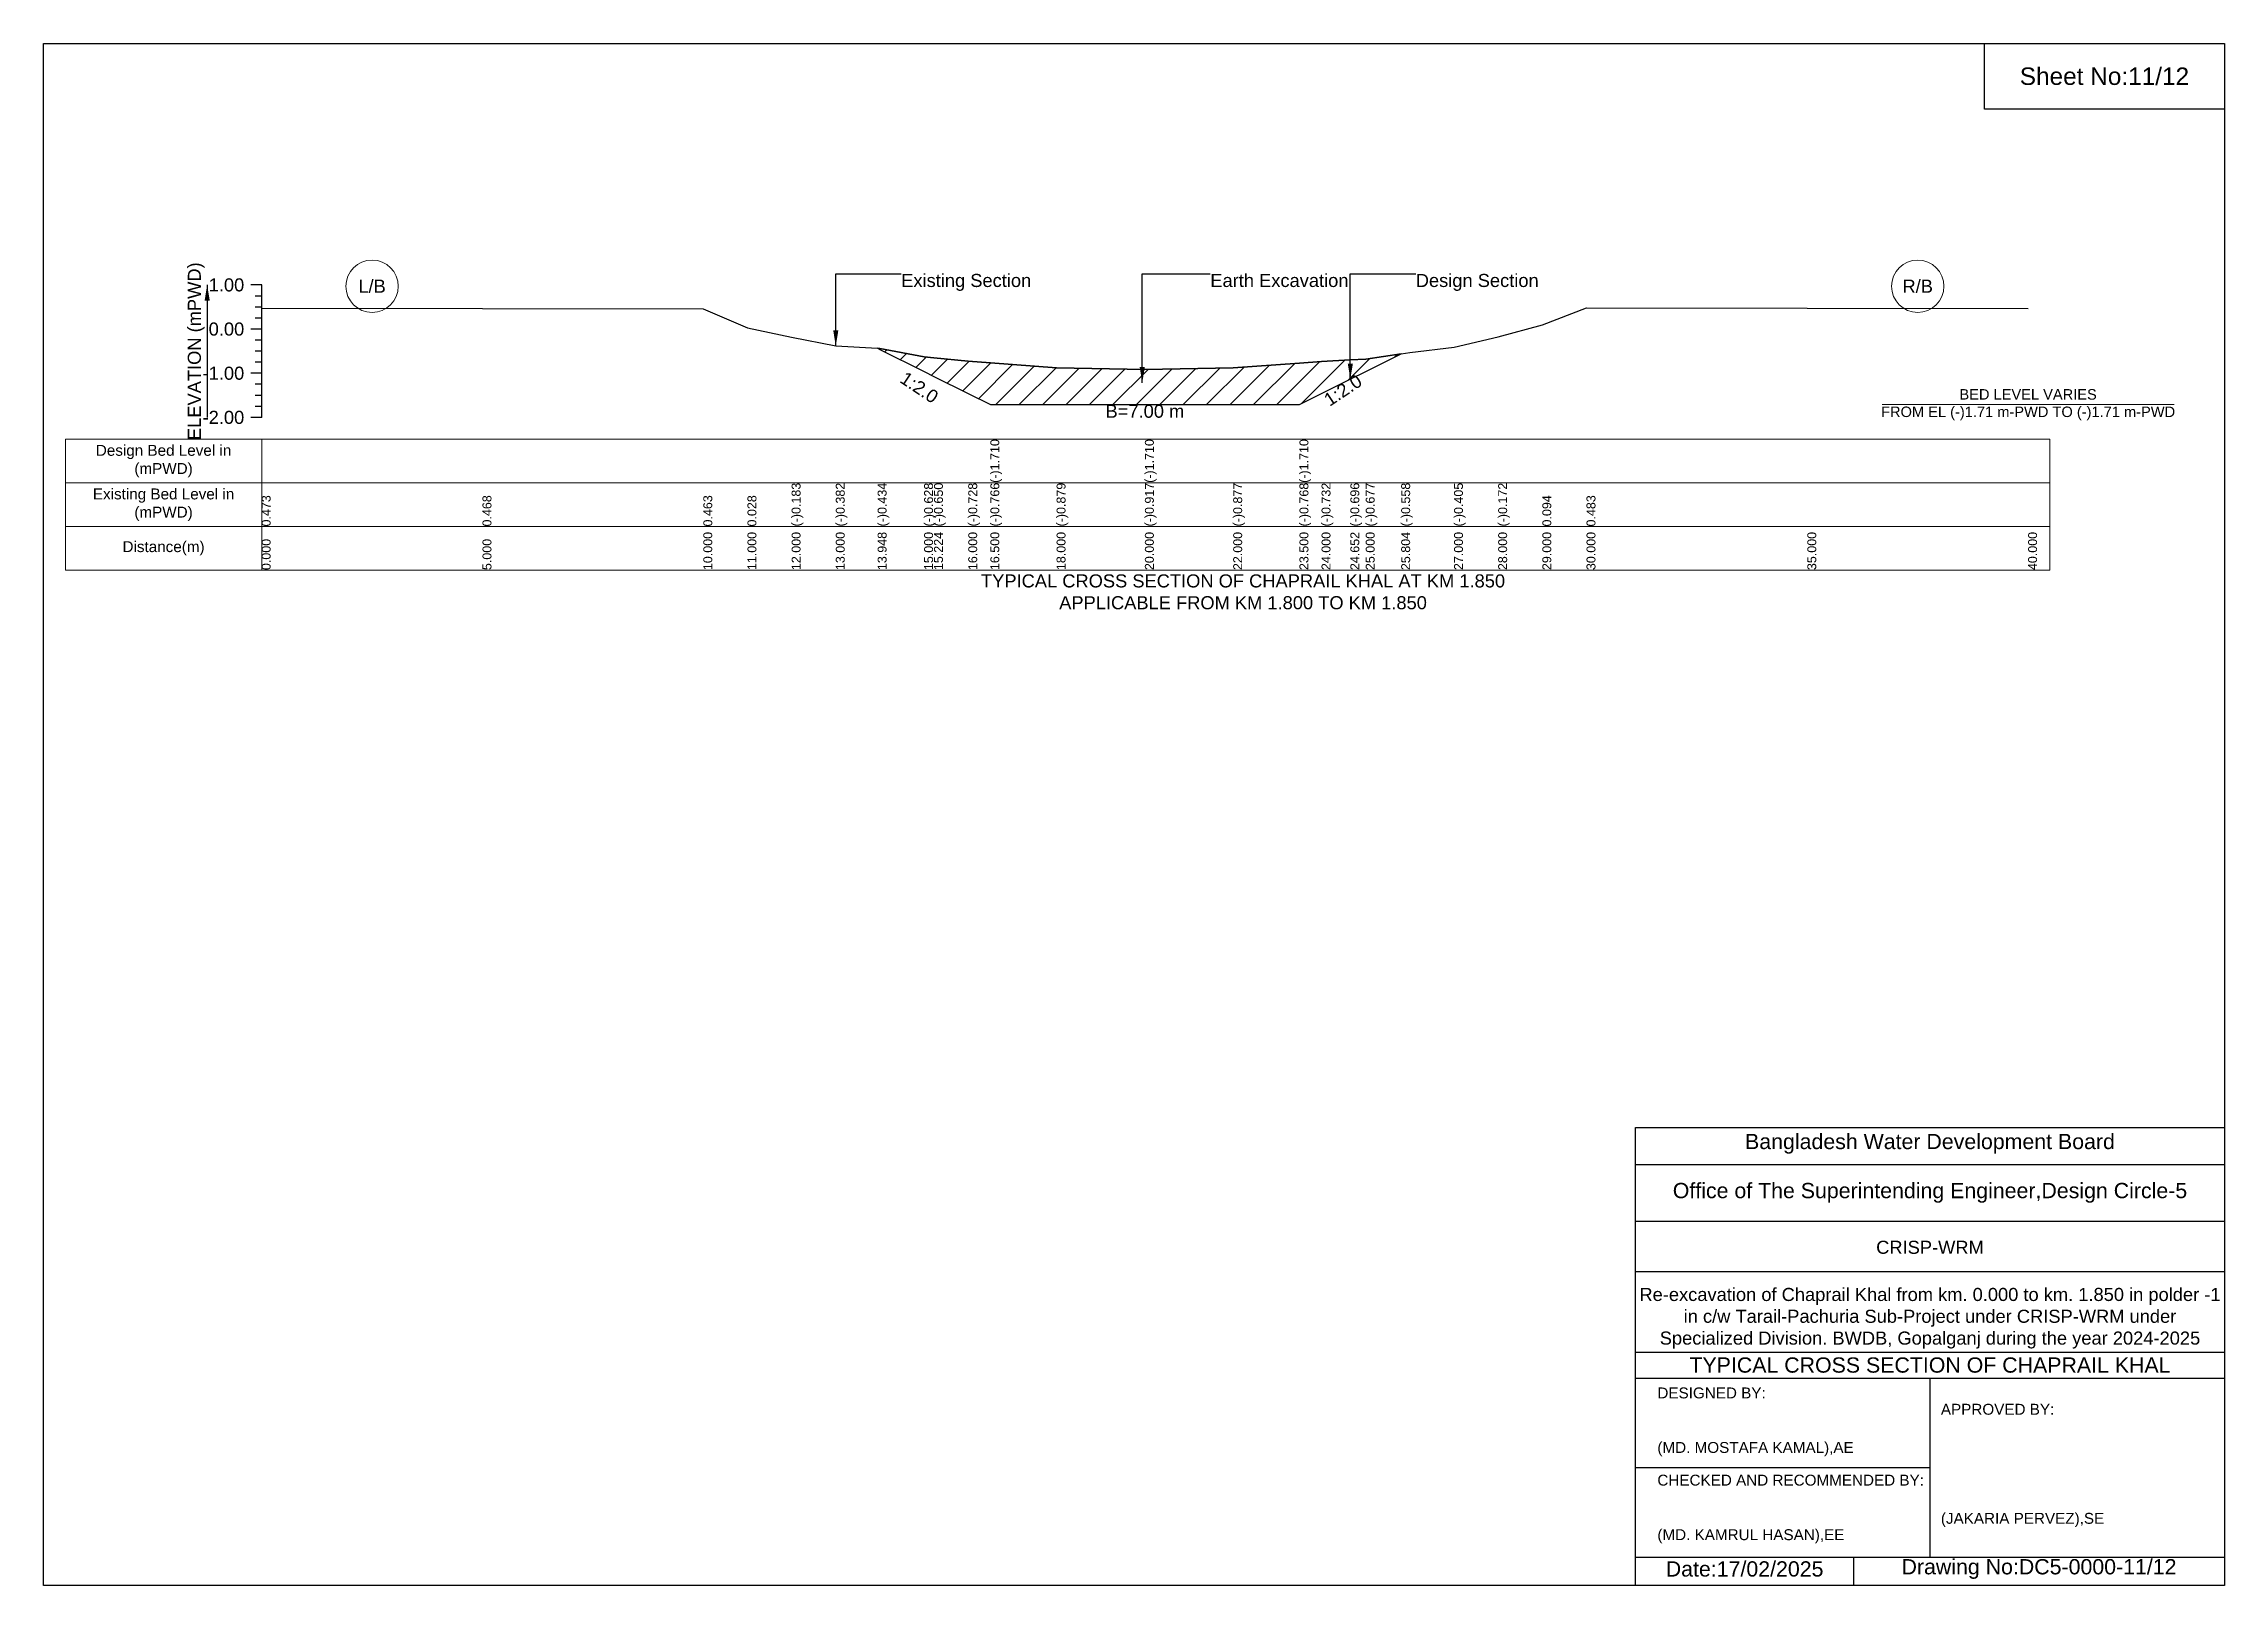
# Model space of a CAD drawing. Header units: inches. Extents: x 91000 to 218000, y -5656 to 0.
# Drawn here: x 200000 to 208000, y -5656 to 0 of the extents above; entities that cross this region are included whole.
import ezdxf

# ---------------------------------------------------------------- set-up
doc = ezdxf.new("R2010")
doc.units = ezdxf.units.IN
doc.header["$LTSCALE"] = 7
doc.header["$MEASUREMENT"] = 0
for name, color, linetype, lineweight in [('Cross section Data Border', 7, 'Continuous', 9), ('Cross Section Labels', 7, 'Continuous', 9), ('Existing_Bed_Level for Xsection', 7, 'Continuous', 25)]:
    doc.layers.add(name, color=color, linetype=linetype, lineweight=lineweight)
doc.styles.get("Standard").update_dxf_attribs({"font": 'arial.ttf'})
doc.dimstyles.get("Standard").update_dxf_attribs({"dimtxt": 0.18, "dimasz": 0.18, "dimexe": 0.18, "dimexo": 0.0625, "dimgap": 0.09, "dimtad": 0, "dimtih": 1, "dimtoh": 1, "dimdec": 4, "dimzin": 0, "dimdsep": 46, "dimtxsty": 'Standard', "dimcen": 0.09, "dimadec": 0, "dimazin": 0, "dimtfac": 1, "dimtdec": 4, "dimtofl": 0, "dimtmove": 0, "dimatfit": 3, "dimfxl": 1, "dimtolj": 1, "dimtzin": 0, "dimarcsym": 0})

msp = doc.modelspace()

# ---------------------------------------------------------------- texts
at = {"attachment_point": 5}
for s, insert, char_height in [('Sheet No:11/12', (207560, -120), 64), ('Bangladesh Water Development Board', (206920, -4036), 56), ('Office of The Superintending Engineer,Design Circle-5', (206920, -4216), 56)]:
    msp.add_mtext(s, dxfattribs=dict(at, insert=insert, char_height=char_height))
for s, insert, char_height, width, attachment_point in [('CRISP-WRM', (206920, -4416), 48, 2240, 5), ('Re-excavation of Chaprail Khal from km. 0.000 to km. 1.850 in polder -1  in c/w Tarail-Pachuria Sub-Project under CRISP-WRM under Specialized Division. BWDB, Gopalganj during the year 2024-2025', (206920, -4676), 48, 2160, 5), ('TYPICAL CROSS SECTION OF CHAPRAIL KHAL', (206920, -4848), 56, 2240, 5), ('DESIGNED BY:^J^J^J(MD. MOSTAFA KAMAL),AE', (205920, -5056), 40, 1120, 4), ('APPROVED BY:^J^J^J^J^J^J(JAKARIA PERVEZ),SE', (206960, -5216), 40, 1120, 4), ('CHECKED AND RECOMMENDED BY:^J^J^J(MD. KAMRUL HASAN),EE', (205920, -5376), 40, 1120, 4), ('Date:17/02/2025', (206240, -5596), 56, 1120, 5), ('Drawing No:DC5-0000-11/12', (207320, -5596), 56, 1760, 5)]:
    msp.add_mtext(s, dxfattribs=dict(insert=insert, char_height=char_height, width=width, attachment_point=attachment_point))
at = {"layer": 'Cross section Data Border', "char_height": 40, "width": 640, "attachment_point": 5}
for s, insert in [('Design Bed Level in (mPWD)', (200440, -1531.4)), ('Existing Bed Level in (mPWD)', (200440, -1691.4)), ('Distance(m)', (200440, -1851.4))]:
    msp.add_mtext(s, dxfattribs=dict(at, insert=insert))
at = {"layer": 'Cross Section Labels'}
for s, insert, char_height, attachment_point in [('L/B', (201205, -890.2), 48, 5), ('Existing Section', (203146, -844.9), 48, 1), ('Earth Excavation', (204280, -844.9), 48, 1), ('Design Section', (205033.6, -844.9), 48, 1), ('R/B', (206875, -890.2), 48, 5), ('BED LEVEL VARIES ^JFROM EL (-)1.71 m-PWD TO (-)1.71 m-PWD', (207280, -1324.5), 38.4, 5), ('B=7.00 m', (204040, -1324.5), 48, 2), ('TYPICAL CROSS SECTION OF CHAPRAIL KHAL AT KM 1.850^JAPPLICABLE FROM KM 1.800 TO KM 1.850', (204400, -2011.4), 48, 5)]:
    msp.add_mtext(s, dxfattribs=dict(at, insert=insert, char_height=char_height, attachment_point=attachment_point))
at = {"layer": 'Cross Section Labels', "char_height": 48, "attachment_point": 2}
for insert, rotation in [((203225.8, -1241.4), 326.30993), ((204753.1, -1251.4), 33.69007)]:
    msp.add_mtext('1:2.0', dxfattribs=dict(at, insert=insert, rotation=rotation))
at = {"layer": 'Existing_Bed_Level for Xsection', "rotation": 90}
for s, insert, char_height, attachment_point in [('ELEVATION (mPWD)', (200560, -1128.4), 48, 5), ('(-)1.710', (203473, -1611.4), 32.8, 1), ('(-)1.710', (204040, -1611.4), 32.8, 1), ('(-)1.710', (204607, -1611.4), 32.8, 1), ('0.473', (200800, -1771.4), 32.8, 1), ('0.468', (201610, -1771.4), 32.8, 1), ('0.463', (202420, -1771.4), 32.8, 1), ('0.028', (202582, -1771.4), 32.8, 1), ('(-)0.183', (202744, -1771.4), 32.8, 1), ('(-)0.382', (202906, -1771.4), 32.8, 1), ('(-)0.434', (203059.6, -1771.4), 32.8, 1), ('(-)0.628', (203230, -1771.4), 32.8, 1), ('(-)0.650', (203266.3, -1771.4), 32.8, 1), ('(-)0.728', (203392, -1771.4), 32.8, 1), ('(-)0.766', (203473, -1771.4), 32.8, 1), ('(-)0.879', (203716, -1771.4), 32.8, 1), ('(-)0.917', (204040, -1771.4), 32.8, 1), ('(-)0.877', (204364, -1771.4), 32.8, 1), ('(-)0.768', (204607, -1771.4), 32.8, 1), ('(-)0.732', (204688, -1771.4), 32.8, 1), ('(-)0.696', (204793.6, -1771.4), 32.8, 1), ('(-)0.677', (204850, -1771.4), 32.8, 1), ('(-)0.558', (204980.2, -1771.4), 32.8, 1), ('(-)0.405', (205174, -1771.4), 32.8, 1), ('(-)0.172', (205336, -1771.4), 32.8, 1), ('0.094', (205498, -1771.4), 32.8, 1), ('0.483', (205660, -1771.4), 32.8, 1), ('0.000', (200800, -1931.4), 32.8, 1), ('5.000', (201610, -1931.4), 32.8, 1), ('10.000', (202420, -1931.4), 32.8, 1), ('11.000', (202582, -1931.4), 32.8, 1), ('12.000', (202744, -1931.4), 32.8, 1), ('13.000', (202906, -1931.4), 32.8, 1), ('13.948', (203059.6, -1931.4), 32.8, 1), ('15.000', (203230, -1931.4), 32.8, 1), ('15.224', (203266.3, -1931.4), 32.8, 1), ('16.000', (203392, -1931.4), 32.8, 1), ('16.500', (203473, -1931.4), 32.8, 1), ('18.000', (203716, -1931.4), 32.8, 1), ('20.000', (204040, -1931.4), 32.8, 1), ('22.000', (204364, -1931.4), 32.8, 1), ('23.500', (204607, -1931.4), 32.8, 1), ('24.000', (204688, -1931.4), 32.8, 1), ('24.652', (204793.6, -1931.4), 32.8, 1), ('25.000', (204850, -1931.4), 32.8, 1), ('25.804', (204980.2, -1931.4), 32.8, 1), ('27.000', (205174, -1931.4), 32.8, 1), ('28.000', (205336, -1931.4), 32.8, 1), ('29.000', (205498, -1931.4), 32.8, 1), ('30.000', (205660, -1931.4), 32.8, 1), ('35.000', (206470, -1931.4), 32.8, 1), ('40.000', (207280, -1931.4), 32.8, 1)]:
    msp.add_mtext(s, dxfattribs=dict(at, insert=insert, char_height=char_height, attachment_point=attachment_point))
at = {"layer": 'Existing_Bed_Level for Xsection', "char_height": 48, "attachment_point": 6}
for s, insert in [('1.00', (200736, -885.4)), ('0.00', (200736, -1047.4)), ('-1.00', (200736, -1209.4)), ('-2.00', (200736, -1371.4))]:
    msp.add_mtext(s, dxfattribs=dict(at, insert=insert))

# ---------------------------------------------------------------- hatches: boundary and pattern name
at = {"layer": 'Existing_Bed_Level for Xsection'}
h = msp.add_hatch(dxfattribs=at)
h.set_pattern_fill('ANSI31', color=256, scale=486, style=0)
h.paths.add_polyline_path([(203059.6, -1117.8), (203068, -1122), (203230, -1203), (203266.3, -1221.1), (203392, -1284), (203473, -1324.5), (203716, -1324.5), (204040, -1324.5), (204364, -1324.5), (204607, -1324.5), (204688, -1284), (204793.6, -1231.2), (204850, -1203), (204980.2, -1137.8), (204850, -1157.1), (204793.6, -1160.2), (204688, -1166), (204607, -1171.9), (204364, -1189.5), (204040, -1196), (203716, -1189.8), (203473, -1171.5), (203392, -1165.4), (203266.3, -1152.8), (203230, -1149.2), (203068, -1118.2)])

# ---------------------------------------------------------------- linework, layer by layer
for points in [[(200000, 0), (208000, 0), (208000, -5656), (200000, -5656)], [(207120, 0), (208000, 0), (208000, -240), (207120, -240)]]:
    msp.add_lwpolyline(points, close=True)
for points in [[(205840, -5656), (205840, -3976), (208000, -3976)], [(205840, -4112), (208000, -4112)], [(205840, -4320), (208000, -4320)], [(205840, -4504), (208000, -4504)], [(205840, -4800), (208000, -4800)], [(205840, -4896), (208000, -4896)], [(206920, -4896), (206920, -5552)], [(205840, -5224), (206920, -5224)], [(205840, -5552), (208000, -5552)], [(206640, -5552), (206640, -5656)]]:
    msp.add_lwpolyline(points)
at = {"layer": 'Cross section Data Border'}
msp.add_lwpolyline([(200080, -1451.4), (207360, -1451.4), (207360, -1931.4), (200080, -1931.4)], close=True, dxfattribs=at)
for points in [[(200800, -1451.4), (200800, -1931.4)], [(200080, -1611.4), (207360, -1611.4)], [(200080, -1771.4), (207360, -1771.4)]]:
    msp.add_lwpolyline(points, dxfattribs=at)
at = {"layer": 'Cross Section Labels'}
msp.add_lwpolyline([(206744.2, -1324.5), (207815.8, -1324.5)], dxfattribs=at)
for centre in [(201205, -890.2), (206875, -890.2)]:
    msp.add_circle(centre, 96, dxfattribs=at)
at = {"layer": 'Existing_Bed_Level for Xsection'}
for points in [[(200800, -885.4), (200760, -885.4)], [(200800, -925.9), (200776, -925.9)], [(200800, -1371.4), (200800, -1209.4), (200800, -1047.4), (200800, -885.4)], [(200800, -966.4), (200776, -966.4)], [(200800, -1006.9), (200776, -1006.9)], [(200800, -970.8), (201610, -971.6), (202420, -972.4), (202582, -1042.9), (202744, -1077.1), (202906, -1109.3), (203059.6, -1117.8), (203068, -1118.2), (203230, -1149.2), (203266.3, -1152.8), (203392, -1165.4), (203473, -1171.5), (203473, -1171.5), (203716, -1189.8), (204040, -1196), (204040, -1196), (204364, -1189.5), (204607, -1171.9), (204607, -1171.9), (204688, -1166), (204793.6, -1160.2), (204850, -1157.1), (204980.2, -1137.8), (205012, -1133.1), (205174, -1113.1), (205336, -1075.3), (205498, -1032.2), (205660, -969.2), (206470, -970.8), (207280, -971.6)], [(200800, -1047.4), (200760, -1047.4)], [(200800, -1087.9), (200776, -1087.9)], [(200800, -1128.4), (200776, -1128.4)], [(200800, -1168.9), (200776, -1168.9)], [(200800, -1209.4), (200760, -1209.4)], [(200800, -1249.9), (200776, -1249.9)], [(200800, -1290.4), (200776, -1290.4)], [(200800, -1330.9), (200776, -1330.9)], [(200800, -1371.4), (200760, -1371.4)]]:
    msp.add_lwpolyline(points, dxfattribs=at)
msp.add_lwpolyline([(203059.6, -1117.8), (203059.6, -1117.8), (203068, -1122), (203230, -1203), (203266.3, -1221.1), (203392, -1284), (203473, -1324.5), (203473, -1324.5), (203716, -1324.5), (204040, -1324.5), (204040, -1324.5), (204364, -1324.5), (204607, -1324.5), (204607, -1324.5), (204688, -1284), (204793.6, -1231.2), (204850, -1203), (204980.2, -1137.8), (204850, -1157.1), (204793.6, -1160.2), (204688, -1166), (204607, -1171.9), (204607, -1171.9), (204364, -1189.5), (204040, -1196), (204040, -1196), (203716, -1189.8), (203473, -1171.5), (203473, -1171.5), (203392, -1165.4), (203266.3, -1152.8), (203230, -1149.2), (203068, -1118.2), (203059.6, -1117.8)], close=True, dxfattribs=at)

msp.set_redraw_order([(e.dxf.handle, doc.entitydb.next_handle()) for e in msp.query("TEXT MTEXT ATTDEF DIMENSION ARC_DIMENSION")])  # texts and dimensions are drawn at this point

# ---------------------------------------------------------------- leaders
at = {"layer": 'Cross Section Labels', "annotation_type": 0, "has_hookline": 1, "hookline_direction": 0}
for points, text_width in [([(202906, -1109.3), (202906, -844.9), (203145.9, -844.9)], 467.2), ([(204030.3, -1243.9), (204030.3, -844.9), (204279.9, -844.9)], 497), ([(204793.6, -1231.2), (204793.6, -844.9), (205033.5, -844.9)], 441.2)]:
    msp.add_leader(points, dimstyle='Standard', override={"dimasz": 57.6}, dxfattribs=dict(at, text_width=text_width))
at = {"layer": 'Existing_Bed_Level for Xsection'}
msp.add_leader([(200600, -885.4), (200600, -1371.4)], dimstyle='Standard', override={"dimasz": 57.6}, dxfattribs=at)

doc.saveas('drawing.dxf')
